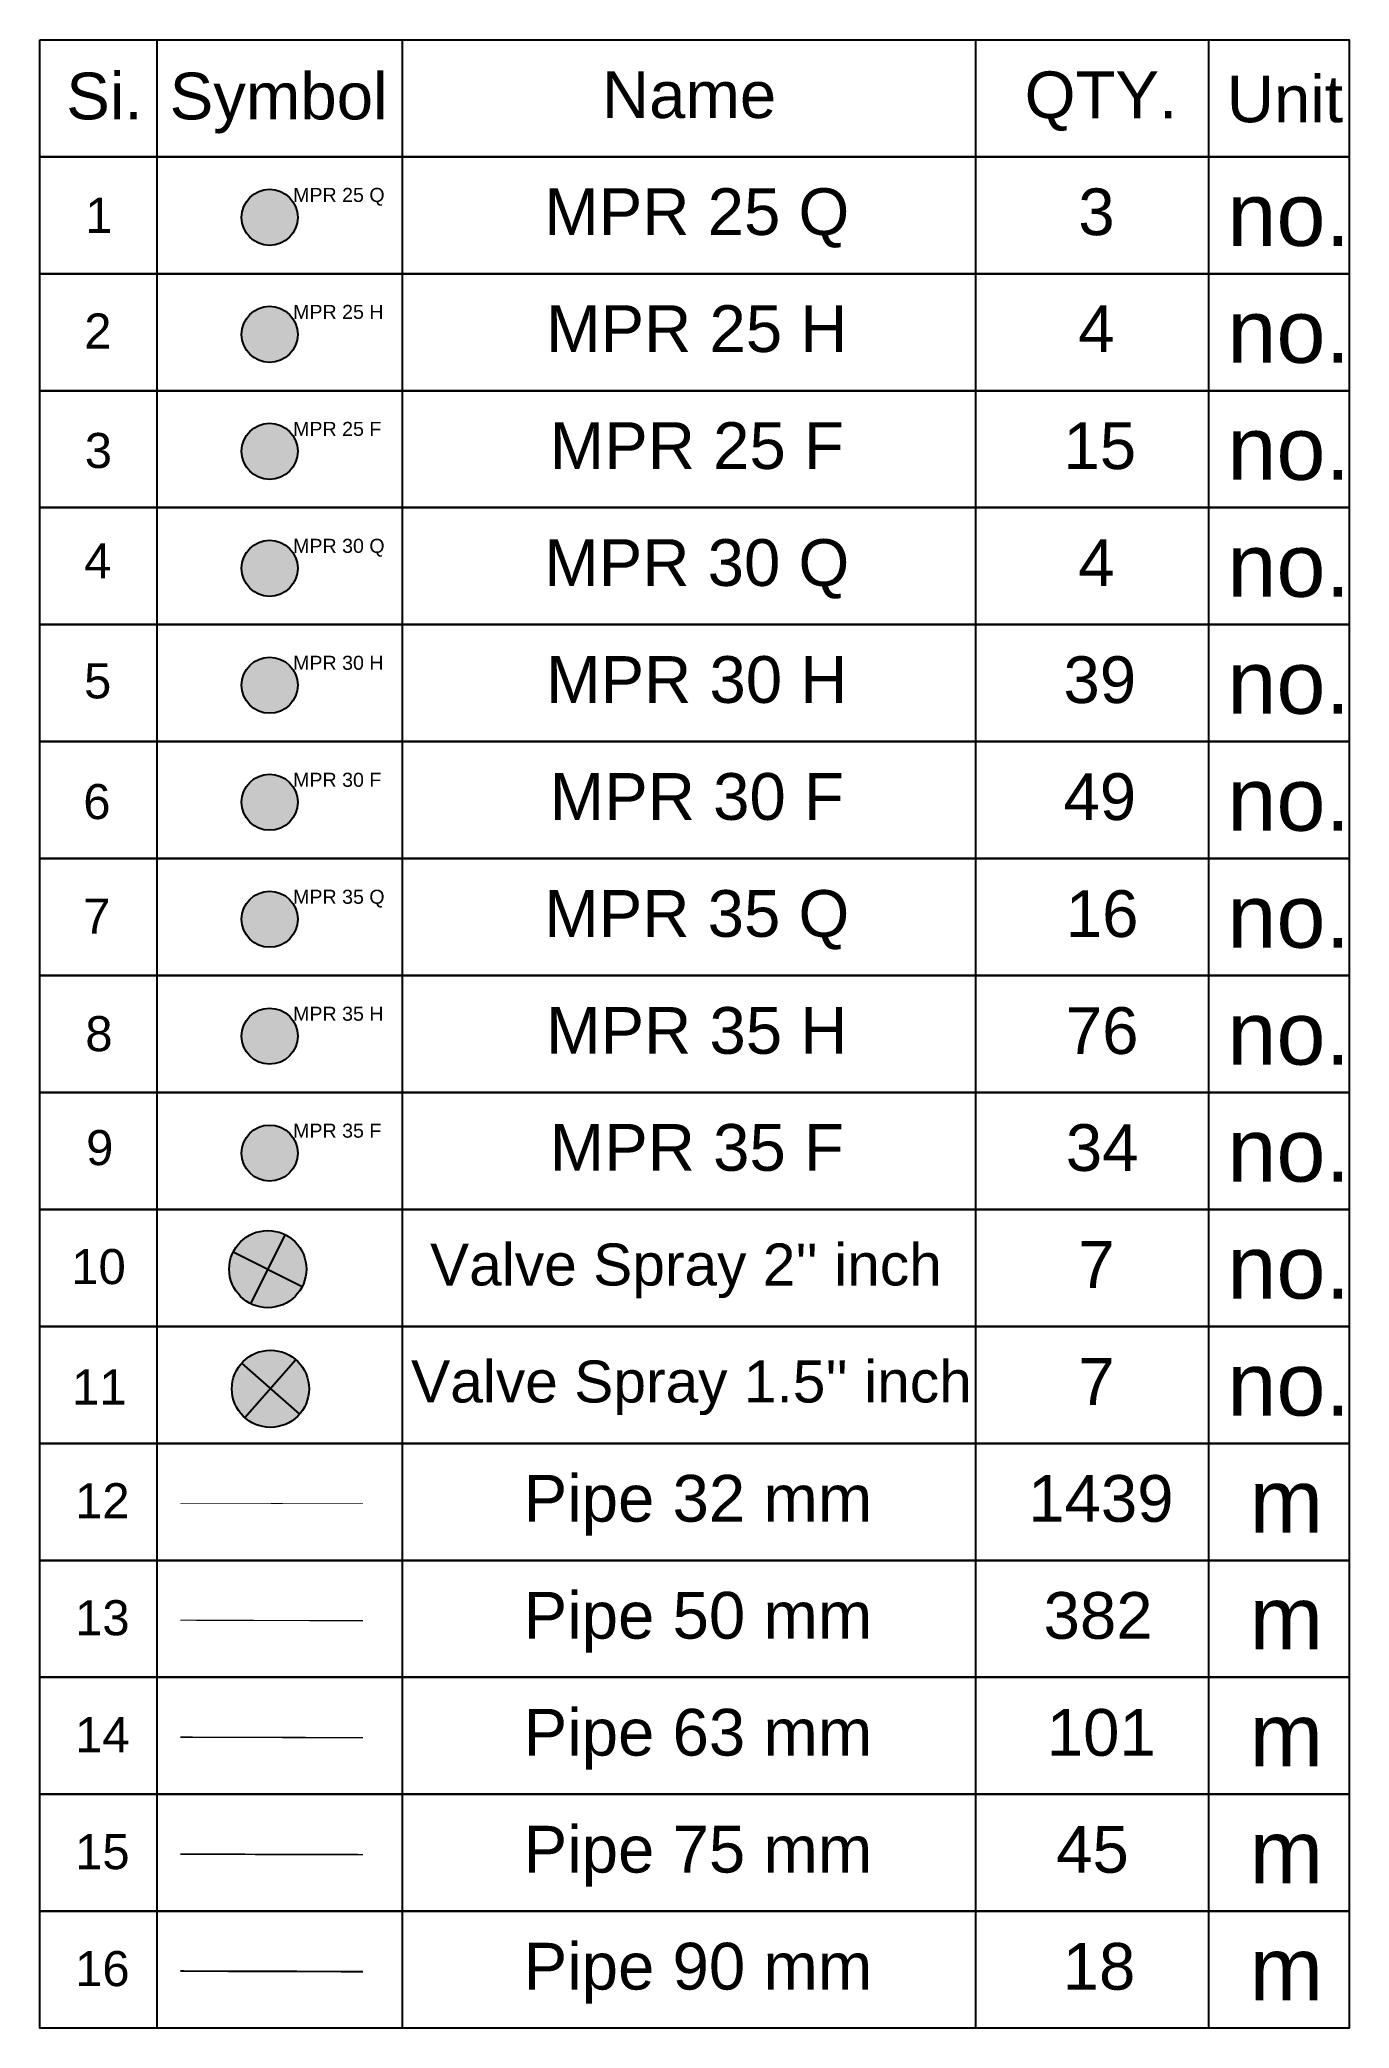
# Model space of a CAD drawing. Extents: x 671027 to 671592, y 802418 to 802669.
# Drawn here: x 671536 to 671592, y 802536.4 to 802621.5 of the extents above; entities that cross this region are included whole.
import ezdxf
from ezdxf.enums import TextEntityAlignment as Align

# ---------------------------------------------------------------- set-up
doc = ezdxf.new("R2010")
doc.units = 0
doc.layers.add('L-SYMB-TRIM', color=7, linetype='Continuous', true_color=0x000000)
for name, color, linetype in [('L-VALV-SYMB', 7, 'Continuous'), ('L-ZONE-ATTR-VALV', 7, 'Continuous'), ('Legend', 7, 'Continuous'), ('Pipe-Lateral-10 Bars-32mm', 7, 'Continuous'), ('Pipe-Lateral-10 Bars-50mm', 7, 'Continuous'), ('Pipe-Lateral-10 Bars-63mm', 7, 'Continuous'), ('Pipe-Lateral-10 Bars-75mm', 7, 'Continuous'), ('Pipe-Lateral-10 Bars-90mm', 7, 'Continuous'), ('Rotor MPR', 172, 'Continuous')]:
    doc.layers.add(name, color=color, linetype=linetype)
doc.styles.get("Standard").update_dxf_attribs({"font": 'arial.ttf'})
doc.styles.add('ValveZoneLabelText', font='arial.ttf', dxfattribs={"height": 0.2})
doc.linetypes.add('32mm', pattern='A,0.5,-0.2,["32mm",Standard,S=0.1,R=0,X=-0.1,Y=-0.05],-0.5', length=1.2)
doc.linetypes.add('50mm', pattern='A,0.5,-0.2,["50mm",Standard,S=0.1,R=0,X=-0.1,Y=-0.05],-0.5', length=1.2)
doc.linetypes.add('63mm', pattern='A,0.5,-0.2,["63mm",Standard,S=0.1,R=0,X=-0.1,Y=-0.05],-0.5', length=1.2)
doc.linetypes.add('75mm', pattern='A,0.5,-0.2,["75mm",Standard,S=0.1,R=0,X=-0.1,Y=-0.05],-0.5', length=1.2)
doc.linetypes.add('90mm', pattern='A,0.5,-0.2,["90mm",Standard,S=0.1,R=0,X=-0.1,Y=-0.05],-0.5', length=1.2)
doc.linetypes.add('PIPE 90', pattern='A,12.7,-5.08,["GAS",Standard,S=2.54,R=0,X=-2.54,Y=-1.27],-6.35', length=24.13)

msp = doc.modelspace()

# ---------------------------------------------------------------- texts
at = {"layer": 'Legend'}
for s, p in [('1', (671538.51, 802613.976)), ('2', (671538.468, 802609.03)), ('3', (671538.489, 802603.918)), ('4', (671538.459, 802599.195)), ('5', (671538.459, 802594.064)), ('6', (671538.426, 802588.901)), ('7', (671538.426, 802584.004)), ('8', (671538.512, 802578.973)), ('9', (671538.546, 802574.1)), ('10', (671538.496, 802569.009)), ('11', (671538.53, 802563.858)), ('12', (671538.659, 802558.994)), ('13', (671538.659, 802553.99)), ('14', (671538.659, 802548.987)), ('15', (671538.659, 802543.984)), ('16', (671538.659, 802538.981))]:
    msp.add_text(s, height=1.5, dxfattribs=at).set_placement(p, align=Align.MIDDLE_CENTER)
at = {"layer": 'Legend', "linetype": 'ByBlock', "attachment_point": 1}
for s, width, gutter_width, insert, char_height in [('Si.', 3.05881, 1, (671537.116, 802620.08), 2), ('Symbol', 8.95784, 1, (671541.537, 802620.079), 2), ('\\pxqc;Name', 7.95811, 1, (671559.765, 802620.137), 2), ('QTY.', 6.85951, 1, (671578.09, 802620.13), 2), ('Unit', 5.37359, 1, (671586.731, 802619.957), 2), ('\\pxqc;MPR 25 Q', 16.21518, 1, (671555.965, 802615.134), 2), ('3', 2.69018, 1, (671580.383, 802615.127), 2), ('no.', 5.20996, 1.35, (671586.755, 802615.37), 2.7), ('\\pxqc;MPR 25 H', 16.21518, 1, (671555.965, 802610.13), 2), ('4', 2.69018, 1, (671580.383, 802610.124), 2), ('no.', 5.20996, 1.35, (671586.755, 802610.367), 2.7), ('\\pxqc;MPR 25 F', 16.21518, 1, (671555.965, 802605.127), 2), ('15', 2.69018, 1, (671579.748, 802605.121), 2), ('no.', 5.20996, 1.35, (671586.755, 802605.363), 2.7), ('\\pxqc;MPR 30 Q', 16.21518, 1, (671555.965, 802600.124), 2), ('4', 2.69018, 1, (671580.383, 802600.117), 2), ('no.', 5.20996, 1.35, (671586.755, 802600.36), 2.7), ('\\pxqc;MPR 30 H', 16.21518, 1, (671555.965, 802595.121), 2), ('39', 2.69018, 1, (671579.748, 802595.114), 2), ('no.', 5.20996, 1.35, (671586.755, 802595.357), 2.7), ('\\pxqc;MPR 30 F', 16.21518, 1, (671555.965, 802590.118), 2), ('49', 2.69018, 1, (671579.748, 802590.111), 2), ('no.', 5.20996, 1.35, (671586.755, 802590.354), 2.7), ('\\pxqc;MPR 35 Q', 16.21518, 1, (671555.965, 802585.114), 2), ('16', 2.69018, 1, (671579.849, 802585.108), 2), ('no.', 5.20996, 1.35, (671586.755, 802585.35), 2.7), ('\\pxqc;MPR 35 H', 16.21518, 1, (671555.965, 802580.111), 2), ('76', 2.69018, 1, (671579.849, 802580.105), 2), ('no.', 5.20996, 1.35, (671586.755, 802580.347), 2.7), ('\\pxqc;MPR 35 F', 16.21518, 1, (671555.965, 802575.108), 2), ('34', 2.69018, 1, (671579.849, 802575.101), 2), ('no.', 5.20996, 1.35, (671586.755, 802575.344), 2.7), ("Valve Spray 2'' inch", 23.52323, 0.898, (671552.667, 802569.997), 1.79645), ('7', 2.69018, 1, (671580.383, 802570.098), 2), ('no.', 5.20996, 1.35, (671586.755, 802570.341), 2.7), ("Valve Spray 1.5'' inch", 24.88978, 0.898, (671551.857, 802564.993), 1.79645), ('7', 2.69018, 1, (671580.383, 802565.095), 2), ('no.', 5.20996, 1.35, (671586.755, 802565.337), 2.7), ('\\pxqc;Pipe 32 mm', 16.21518, 1, (671556.013, 802560.098), 2), ('1439', 2.69018, 1, (671578.241, 802560.092), 2), ('m', 4.45019, 1.35, (671587.705, 802560.334), 2.7), ('\\pxqc;Pipe 50 mm', 16.21518, 1, (671556.013, 802555.095), 2), ('382', 2.69018, 1, (671578.898, 802555.088), 2), ('m', 4.45019, 1.35, (671587.705, 802555.331), 2.7), ('\\pxqc;Pipe 63 mm', 16.21518, 1, (671556.013, 802550.092), 2), ('101', 2.69018, 1, (671579.034, 802550.085), 2), ('m', 4.45019, 1.35, (671587.705, 802550.328), 2.7), ('\\pxqc;Pipe 75 mm', 16.21518, 1, (671556.013, 802545.089), 2), ('45', 2.69018, 1, (671579.434, 802545.082), 2), ('m', 4.45019, 1.35, (671587.705, 802545.325), 2.7), ('\\pxqc;Pipe 90 mm', 16.21518, 1, (671556.013, 802540.085), 2), ('18', 2.69018, 1, (671579.715, 802540.079), 2), ('m', 4.45019, 1.35, (671587.705, 802540.321), 2.7)]:
    msp.add_mtext_dynamic_manual_height_columns(s, width=width, gutter_width=gutter_width, heights=[0], dxfattribs=dict(at, insert=insert, char_height=char_height))

# ---------------------------------------------------------------- blocks, each defined once
blk = doc.blocks.new('Rotor mpr')
at = {"layer": 'Rotor MPR'}
h = blk.add_hatch(color=256, dxfattribs=at)
h.dxf.hatch_style = 1
h.paths.add_polyline_path([(-0.2, 0, 1), (0.2, 0, 1)])
at = {"layer": 'Rotor MPR', "color": 7}
blk.add_circle((0, 0), 0.2, dxfattribs=at)
blk.add_attdef('ROTOR.MPR', (0.167, 0.11), '', height=0.1, dxfattribs=at)
blk = doc.blocks.new('valvesym-1')
at = {"linetype": 'Continuous', "lineweight": 0}
for points in [[(-0.006, 0), (-0.747, 0), (-0.75, 0.006), (-0.741, 0.117), (-0.713, 0.232), (-0.668, 0.34), (-0.607, 0.441), (-0.53, 0.53), (-0.441, 0.607), (-0.34, 0.668), (-0.232, 0.713), (-0.117, 0.741), (-0.006, 0.75), (0, 0.747), (0, 0.006)], [(0.747, 0), (0.006, 0), (0, -0.006), (0, -0.747), (0.006, -0.75), (0.117, -0.741), (0.232, -0.713), (0.34, -0.668), (0.441, -0.607), (0.53, -0.53), (0.607, -0.441), (0.668, -0.34), (0.713, -0.232), (0.741, -0.117), (0.75, -0.006)]]:
    blk.add_hatch(color=0, dxfattribs=at).paths.add_polyline_path(points, flags=0)
at = {"layer": 'L-SYMB-TRIM', "linetype": 'Continuous', "lineweight": 0}
h = blk.add_hatch(color=256, dxfattribs=at)
edge = h.paths.add_edge_path()
edge.add_arc((0, 0), 0.75, 0, 360)
at = {"color": 0, "linetype": 'Continuous', "ltscale": 0.102234, "flags": 128}
for points in [[(0, 0.75), (0, -0.75)], [(0.75, 0), (-0.75, 0)]]:
    blk.add_lwpolyline(points, dxfattribs=at)
at = {"color": 0, "linetype": 'Continuous', "ltscale": 0.102234}
blk.add_circle((0, 0), 0.75, dxfattribs=at)
blk = doc.blocks.new('ControlValve-1')
at = {"layer": 'L-VALV-SYMB', "color": 0, "xscale": 1.000000032, "yscale": 1.000000032}
blk.add_blockref('valvesym-1', (0, 0), dxfattribs=at)
at = {"layer": 'L-ZONE-ATTR-VALV', "style": 'ValveZoneLabelText'}
blk.add_attdef('WaterSource/ZoneId', (0, 0), '', height=0.2, dxfattribs=at)
blk = doc.blocks.new('V_S_2')
at = {"layer": 'L-VALV-SYMB', "color": 12, "rotation": 63.40581976892219}
blk.add_blockref('ControlValve-1', (0, 0), dxfattribs=at)
blk = doc.blocks.new('V_S_1.5')
at = {"layer": 'L-VALV-SYMB', "color": 130, "rotation": 48.58537856362994}
blk.add_blockref('ControlValve-1', (0, 0), dxfattribs=at)

# ---------------------------------------------------------------- linework, layer by layer
at = {"layer": 'Legend', "linetype": 'ByBlock'}
for points in [[(671535.984, 802621.486), (671591.965, 802621.486), (671591.965, 802616.483), (671535.984, 802616.483)], [(671535.984, 802616.483), (671591.965, 802616.483), (671591.965, 802611.479), (671535.984, 802611.479)], [(671535.984, 802611.479), (671591.965, 802611.479), (671591.965, 802606.476), (671535.984, 802606.476)], [(671535.984, 802606.476), (671591.965, 802606.476), (671591.965, 802601.473), (671535.984, 802601.473)], [(671535.984, 802601.473), (671591.965, 802601.473), (671591.965, 802596.47), (671535.984, 802596.47)], [(671535.984, 802596.47), (671591.965, 802596.47), (671591.965, 802591.466), (671535.984, 802591.466)], [(671535.984, 802591.466), (671591.965, 802591.466), (671591.965, 802586.463), (671535.984, 802586.463)], [(671535.984, 802586.463), (671591.965, 802586.463), (671591.965, 802581.46), (671535.984, 802581.46)], [(671535.984, 802581.46), (671591.965, 802581.46), (671591.965, 802576.457), (671535.984, 802576.457)], [(671535.984, 802576.457), (671591.965, 802576.457), (671591.965, 802571.454), (671535.984, 802571.454)], [(671535.984, 802571.454), (671591.965, 802571.454), (671591.965, 802566.45), (671535.984, 802566.45)], [(671535.984, 802566.45), (671591.965, 802566.45), (671591.965, 802561.447), (671535.984, 802561.447)], [(671535.984, 802561.447), (671591.965, 802561.447), (671591.965, 802556.444), (671535.984, 802556.444)], [(671535.984, 802556.444), (671591.965, 802556.444), (671591.965, 802551.441), (671535.984, 802551.441)], [(671535.984, 802551.441), (671591.965, 802551.441), (671591.965, 802546.437), (671535.984, 802546.437)], [(671535.984, 802546.437), (671591.965, 802546.437), (671591.965, 802541.434), (671535.984, 802541.434)], [(671535.984, 802541.434), (671591.965, 802541.434), (671591.965, 802536.431), (671535.984, 802536.431)]]:
    msp.add_lwpolyline(points, close=True, dxfattribs=at)
for points in [[(671540.981, 802621.486), (671540.981, 802536.431)], [(671575.981, 802621.486), (671575.981, 802536.431)], [(671585.954, 802621.486), (671585.954, 802536.431)]]:
    msp.add_lwpolyline(points, dxfattribs=at)
at = {"layer": 'Legend'}
msp.add_lwpolyline([(671551.475, 802621.486), (671551.475, 802536.431)], dxfattribs=at)
at = {"layer": 'Pipe-Lateral-10 Bars-32mm', "color": 5, "linetype": '32mm', "const_width": 0.03}
msp.add_lwpolyline([(671541.999, 802558.888), (671549.802, 802558.865)], dxfattribs=at)
at = {"layer": 'Pipe-Lateral-10 Bars-50mm', "color": 4, "linetype": '50mm', "const_width": 0.05}
msp.add_lwpolyline([(671541.999, 802553.884), (671549.802, 802553.861)], dxfattribs=at)
at = {"layer": 'Pipe-Lateral-10 Bars-63mm', "color": 200, "linetype": '63mm', "const_width": 0.06}
msp.add_lwpolyline([(671541.999, 802548.881), (671549.802, 802548.858)], dxfattribs=at)
at = {"layer": 'Pipe-Lateral-10 Bars-75mm', "color": 6, "linetype": '75mm', "const_width": 0.07}
msp.add_lwpolyline([(671541.999, 802543.878), (671549.802, 802543.855)], dxfattribs=at)
at = {"layer": 'Pipe-Lateral-10 Bars-90mm', "color": 40, "linetype": '90mm', "true_color": 0xf8d731, "const_width": 0.08}
msp.add_lwpolyline([(671541.999, 802538.875), (671549.802, 802538.852)], dxfattribs=at)

# ---------------------------------------------------------------- block references
at = {"layer": 'L-VALV-SYMB', "linetype": 'PIPE 90', "xscale": 2.2, "yscale": 2.2, "zscale": 2.2}
for name, p in [('V_S_2', (671545.732, 802568.901)), ('V_S_1.5', (671545.846, 802563.782))]:
    msp.add_blockref(name, p, dxfattribs=at)
at = {"layer": 'Rotor MPR', "color": 7, "xscale": 6, "yscale": 6, "zscale": 6}
for p, values in [((671545.811, 802613.889), {'ROTOR.MPR': 'MPR 25 Q'}), ((671545.811, 802608.885), {'ROTOR.MPR': 'MPR 25 H'}), ((671545.811, 802603.882), {'ROTOR.MPR': 'MPR 25 F'}), ((671545.811, 802598.879), {'ROTOR.MPR': 'MPR 30 Q'}), ((671545.811, 802593.876), {'ROTOR.MPR': 'MPR 30 H'}), ((671545.811, 802588.872), {'ROTOR.MPR': 'MPR 30 F'}), ((671545.811, 802583.869), {'ROTOR.MPR': 'MPR 35 Q'}), ((671545.811, 802578.866), {'ROTOR.MPR': 'MPR 35 H'}), ((671545.811, 802573.863), {'ROTOR.MPR': 'MPR 35 F'})]:
    msp.add_blockref('Rotor mpr', p, dxfattribs=at).add_auto_attribs(values)

msp.set_redraw_order([(e.dxf.handle, doc.entitydb.next_handle()) for e in msp.query("TEXT MTEXT ATTDEF DIMENSION ARC_DIMENSION")])  # texts and dimensions are drawn at this point

doc.saveas('drawing.dxf')
